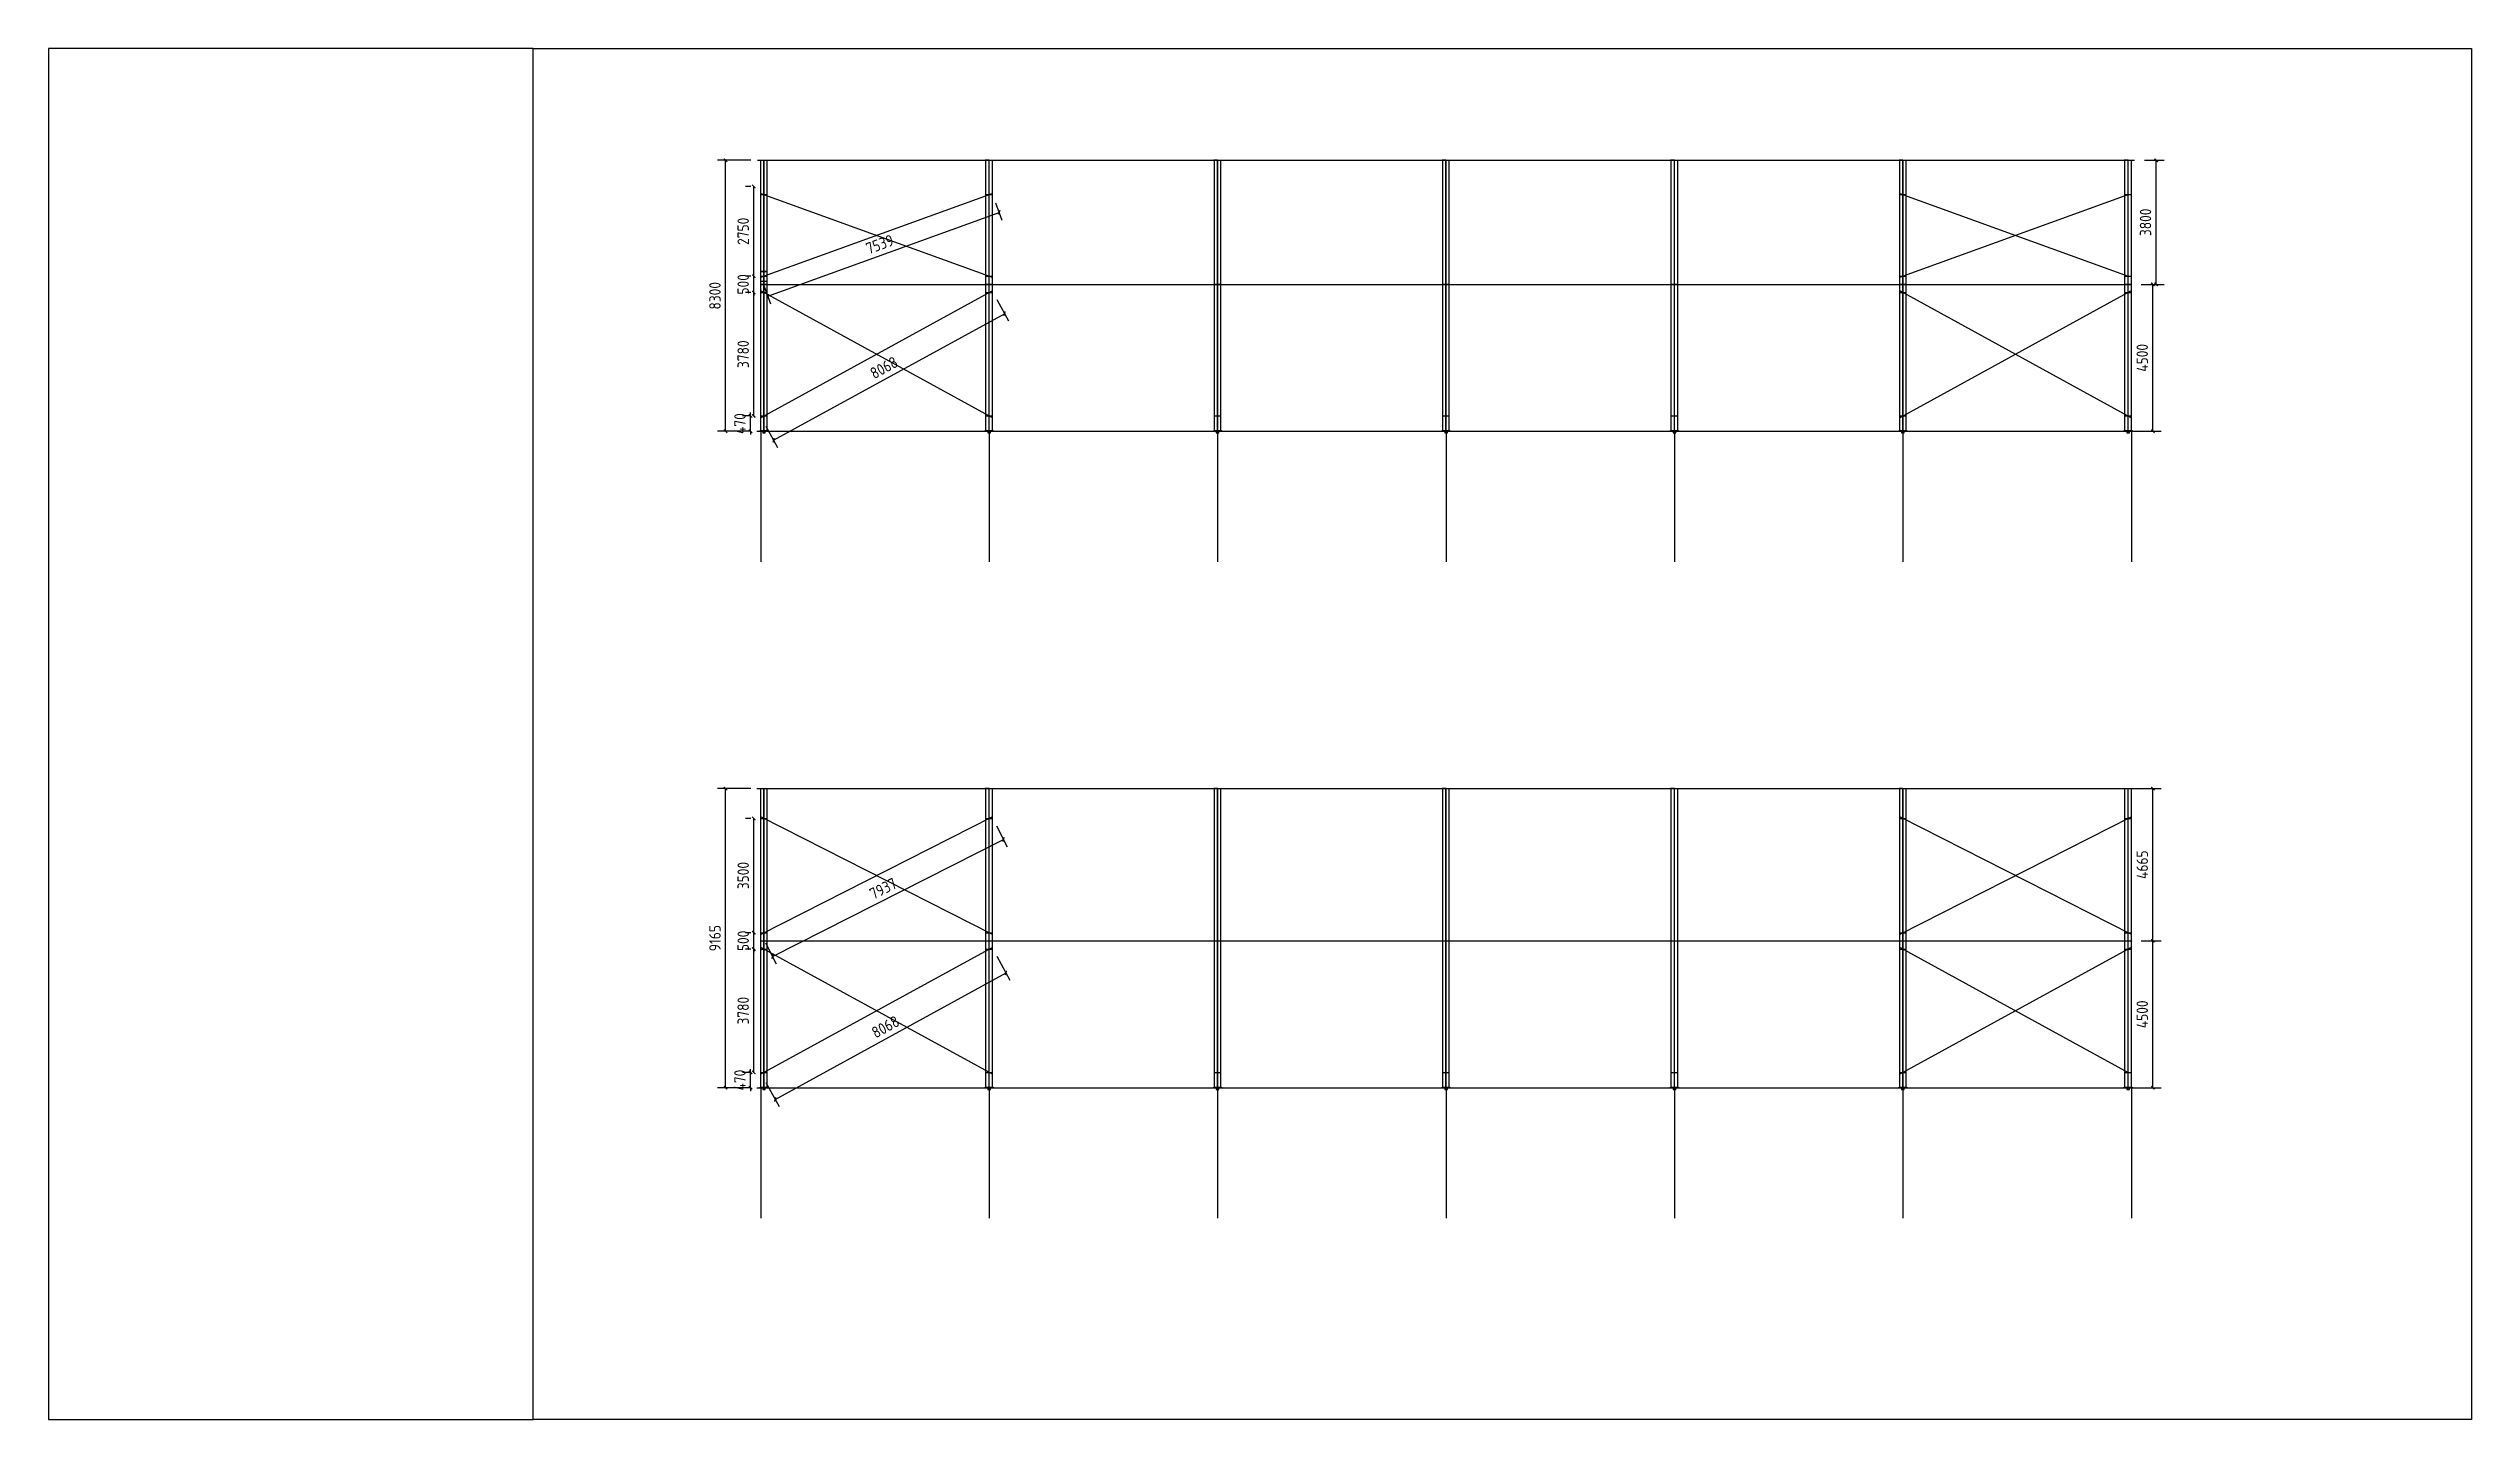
# Model space of a CAD drawing. Extents: x 102162 to 621267, y -39398 to 328893.
# Drawn here: x 220962 to 295212, y -39398 to 2602 of the extents above; entities that cross this region are included whole.
import ezdxf

# ---------------------------------------------------------------- set-up
doc = ezdxf.new("R2010")
doc.units = 0
doc.header["$LTSCALE"] = 1000
doc.header["$MEASUREMENT"] = 0
doc.layers.add('AXIS', color=3, linetype='Continuous')
doc.layers.add('DOTE', color=1, linetype='Continuous')
doc.styles.get("Standard").update_dxf_attribs({"font": 'gbenor.shx', "bigfont": 'gbcbig.shx'})
doc.dimstyles.get("Standard").update_dxf_attribs({"dimscale": 100, "dimtxt": 3.5, "dimasz": 1, "dimexe": 2.5, "dimexo": 3, "dimgap": 1.5, "dimtad": 1, "dimdec": 0, "dimzin": 0, "dimdsep": 46, "dimtxsty": 'Standard', "dimblk": 'ARCHTICK', "dimcen": 0.09, "dimadec": 0, "dimazin": 0, "dimtfac": 1, "dimtdec": 0, "dimtix": 1, "dimtmove": 2, "dimatfit": 3, "dimfxl": 1, "dimtolj": 1, "dimtzin": 0, "dimarcsym": 0})

msp = doc.modelspace()

# ---------------------------------------------------------------- blocks, each defined once
blk = doc.blocks.new('_ArchTick')
at = {"color": 0, "linetype": 'ByBlock', "const_width": 0.4}
blk.add_lwpolyline([(-0.5, -0.5), (0.5, 0.5)], dxfattribs=at)
blk = doc.blocks.new('*D2999')
at = {"layer": 'AXIS', "color": 3, "lineweight": -2}
for p, q in [((242488, -8654), (242225, -8654)), ((242475, -8654), (242475, -8554)), ((242475, -9124), (242475, -8654)), ((242368, -9124), (242225, -9124)), ((242475, -9124), (242475, -9224))]:
    blk.add_line(p, q, dxfattribs=at)
at = {"layer": 'Defpoints', "color": 0}
for p in [(242475, -8654), (242788, -8654), (242668, -9124)]:
    blk.add_point(p, dxfattribs=at)
at = {"layer": 'AXIS', "color": 3, "lineweight": -2, "xscale": 100, "yscale": 100, "zscale": 100}
for p, rotation in [((242475, -8654), 270), ((242475, -9124), 90)]:
    blk.add_blockref('_ArchTick', p, dxfattribs=dict(at, rotation=rotation))
at = {"layer": 'AXIS', "color": 0, "insert": (242150, -8889), "char_height": 350, "attachment_point": 5, "rotation": 90}
blk.add_mtext('\\A1;470', dxfattribs=at)
blk = doc.blocks.new('*D3000')
at = {"layer": 'AXIS', "color": 3, "lineweight": -2}
for p, q in [((242488, -4874), (242325, -4874)), ((242575, -8654), (242575, -4874)), ((242488, -8654), (242325, -8654))]:
    blk.add_line(p, q, dxfattribs=at)
at = {"layer": 'Defpoints', "color": 0}
for p in [(242575, -4874), (242788, -4874), (242788, -8654)]:
    blk.add_point(p, dxfattribs=at)
at = {"layer": 'AXIS', "color": 3, "lineweight": -2, "xscale": 100, "yscale": 100, "zscale": 100}
for p, rotation in [((242575, -4874), 90), ((242575, -8654), 270)]:
    blk.add_blockref('_ArchTick', p, dxfattribs=dict(at, rotation=rotation))
at = {"layer": 'AXIS', "color": 0, "insert": (242250, -6764), "char_height": 350, "attachment_point": 5, "rotation": 90}
blk.add_mtext('\\A1;3780', dxfattribs=at)
blk = doc.blocks.new('*D3001')
at = {"layer": 'AXIS', "color": 3, "lineweight": -2}
for p, q in [((242488, -4374), (242325, -4374)), ((242575, -4374), (242575, -4274)), ((242575, -4874), (242575, -4374)), ((242488, -4874), (242325, -4874)), ((242575, -4874), (242575, -4974))]:
    blk.add_line(p, q, dxfattribs=at)
at = {"layer": 'Defpoints', "color": 0}
for p in [(242575, -4374), (242788, -4374), (242788, -4874)]:
    blk.add_point(p, dxfattribs=at)
at = {"layer": 'AXIS', "color": 3, "lineweight": -2, "xscale": 100, "yscale": 100, "zscale": 100}
for p, rotation in [((242575, -4374), 270), ((242575, -4874), 90)]:
    blk.add_blockref('_ArchTick', p, dxfattribs=dict(at, rotation=rotation))
at = {"layer": 'AXIS', "color": 0, "insert": (242250, -4624), "char_height": 350, "attachment_point": 5, "rotation": 90}
blk.add_mtext('\\A1;500', dxfattribs=at)
blk = doc.blocks.new('*D3002')
at = {"layer": 'AXIS', "color": 3, "lineweight": -2}
for p, q in [((242488, -1624), (242325, -1624)), ((242575, -4374), (242575, -1624)), ((242488, -4374), (242325, -4374))]:
    blk.add_line(p, q, dxfattribs=at)
at = {"layer": 'Defpoints', "color": 0}
for p in [(242575, -1624), (242788, -1624), (242788, -4374)]:
    blk.add_point(p, dxfattribs=at)
at = {"layer": 'AXIS', "color": 3, "lineweight": -2, "xscale": 100, "yscale": 100, "zscale": 100}
for p, rotation in [((242575, -1624), 90), ((242575, -4374), 270)]:
    blk.add_blockref('_ArchTick', p, dxfattribs=dict(at, rotation=rotation))
at = {"layer": 'AXIS', "color": 0, "insert": (242250, -2999), "char_height": 350, "attachment_point": 5, "rotation": 90}
blk.add_mtext('\\A1;2750', dxfattribs=at)
blk = doc.blocks.new('*D3003')
at = {"color": 0, "lineweight": -2}
for p, q in [((285088, -4624), (285696, -4624)), ((285446, -9124), (285446, -4624)), ((285108, -9124), (285696, -9124))]:
    blk.add_line(p, q, dxfattribs=at)
at = {"layer": 'Defpoints', "color": 0}
for p in [(284788, -4624), (285446, -4624), (284808, -9124)]:
    blk.add_point(p, dxfattribs=at)
at = {"color": 0, "lineweight": -2, "xscale": 100, "yscale": 100, "zscale": 100}
for p, rotation in [((285446, -4624), 90), ((285446, -9124), 270)]:
    blk.add_blockref('_ArchTick', p, dxfattribs=dict(at, rotation=rotation))
at = {"color": 0, "insert": (285121, -6874), "char_height": 350, "attachment_point": 5, "rotation": 90}
blk.add_mtext('\\A1;4500', dxfattribs=at)
blk = doc.blocks.new('*D3004')
at = {"color": 0, "lineweight": -2}
for p, q in [((285188, -824), (285796, -824)), ((285546, -4624), (285546, -824)), ((285088, -4624), (285796, -4624))]:
    blk.add_line(p, q, dxfattribs=at)
at = {"layer": 'Defpoints', "color": 0}
for p in [(284888, -824), (285546, -824), (284788, -4624)]:
    blk.add_point(p, dxfattribs=at)
at = {"color": 0, "lineweight": -2, "xscale": 100, "yscale": 100, "zscale": 100}
for p, rotation in [((285546, -824), 90), ((285546, -4624), 270)]:
    blk.add_blockref('_ArchTick', p, dxfattribs=dict(at, rotation=rotation))
at = {"color": 0, "insert": (285221, -2724), "char_height": 350, "attachment_point": 5, "rotation": 90}
blk.add_mtext('\\A1;3800', dxfattribs=at)
blk = doc.blocks.new('*D2997')
at = {"layer": 'AXIS', "color": 3, "lineweight": -2}
for p, q in [((242488, -824), (241460, -824)), ((241710, -9124), (241710, -824)), ((242468, -9124), (241460, -9124))]:
    blk.add_line(p, q, dxfattribs=at)
at = {"layer": 'Defpoints', "color": 0}
for p in [(241710, -824), (242788, -824), (242768, -9124)]:
    blk.add_point(p, dxfattribs=at)
at = {"layer": 'AXIS', "color": 3, "lineweight": -2, "xscale": 100, "yscale": 100, "zscale": 100}
for p, rotation in [((241710, -824), 90), ((241710, -9124), 270)]:
    blk.add_blockref('_ArchTick', p, dxfattribs=dict(at, rotation=rotation))
at = {"layer": 'AXIS', "color": 0, "insert": (241385, -4974), "char_height": 350, "attachment_point": 5, "rotation": 90}
blk.add_mtext('\\A1;8300', dxfattribs=at)
blk = doc.blocks.new('*D3005')
at = {"layer": 'AXIS', "color": 3, "lineweight": -2}
for p, q in [((242488, -28765), (242225, -28765)), ((242475, -28765), (242475, -28665)), ((242475, -29235), (242475, -28765)), ((242368, -29235), (242225, -29235)), ((242475, -29235), (242475, -29335))]:
    blk.add_line(p, q, dxfattribs=at)
at = {"layer": 'Defpoints', "color": 0}
for p in [(242475, -28765), (242788, -28765), (242668, -29235)]:
    blk.add_point(p, dxfattribs=at)
at = {"layer": 'AXIS', "color": 3, "lineweight": -2, "xscale": 100, "yscale": 100, "zscale": 100}
for p, rotation in [((242475, -28765), 270), ((242475, -29235), 90)]:
    blk.add_blockref('_ArchTick', p, dxfattribs=dict(at, rotation=rotation))
at = {"layer": 'AXIS', "color": 0, "insert": (242150, -29000), "char_height": 350, "attachment_point": 5, "rotation": 90}
blk.add_mtext('\\A1;470', dxfattribs=at)
blk = doc.blocks.new('*D3006')
at = {"layer": 'AXIS', "color": 3, "lineweight": -2}
for p, q in [((242488, -24985), (242325, -24985)), ((242575, -28765), (242575, -24985)), ((242488, -28765), (242325, -28765))]:
    blk.add_line(p, q, dxfattribs=at)
at = {"layer": 'Defpoints', "color": 0}
for p in [(242575, -24985), (242788, -24985), (242788, -28765)]:
    blk.add_point(p, dxfattribs=at)
at = {"layer": 'AXIS', "color": 3, "lineweight": -2, "xscale": 100, "yscale": 100, "zscale": 100}
for p, rotation in [((242575, -24985), 90), ((242575, -28765), 270)]:
    blk.add_blockref('_ArchTick', p, dxfattribs=dict(at, rotation=rotation))
at = {"layer": 'AXIS', "color": 0, "insert": (242250, -26875), "char_height": 350, "attachment_point": 5, "rotation": 90}
blk.add_mtext('\\A1;3780', dxfattribs=at)
blk = doc.blocks.new('*D3007')
at = {"layer": 'AXIS', "color": 3, "lineweight": -2}
for p, q in [((242488, -24485), (242325, -24485)), ((242575, -24485), (242575, -24385)), ((242575, -24985), (242575, -24485)), ((242488, -24985), (242325, -24985)), ((242575, -24985), (242575, -25085))]:
    blk.add_line(p, q, dxfattribs=at)
at = {"layer": 'Defpoints', "color": 0}
for p in [(242575, -24485), (242788, -24485), (242788, -24985)]:
    blk.add_point(p, dxfattribs=at)
at = {"layer": 'AXIS', "color": 3, "lineweight": -2, "xscale": 100, "yscale": 100, "zscale": 100}
for p, rotation in [((242575, -24485), 270), ((242575, -24985), 90)]:
    blk.add_blockref('_ArchTick', p, dxfattribs=dict(at, rotation=rotation))
at = {"layer": 'AXIS', "color": 0, "insert": (242250, -24735), "char_height": 350, "attachment_point": 5, "rotation": 90}
blk.add_mtext('\\A1;500', dxfattribs=at)
blk = doc.blocks.new('*D3008')
at = {"layer": 'AXIS', "color": 3, "lineweight": -2}
for p, q in [((242488, -20985), (242325, -20985)), ((242575, -24485), (242575, -20985)), ((242488, -24485), (242325, -24485))]:
    blk.add_line(p, q, dxfattribs=at)
at = {"layer": 'Defpoints', "color": 0}
for p in [(242575, -20985), (242788, -20985), (242788, -24485)]:
    blk.add_point(p, dxfattribs=at)
at = {"layer": 'AXIS', "color": 3, "lineweight": -2, "xscale": 100, "yscale": 100, "zscale": 100}
for p, rotation in [((242575, -20985), 90), ((242575, -24485), 270)]:
    blk.add_blockref('_ArchTick', p, dxfattribs=dict(at, rotation=rotation))
at = {"layer": 'AXIS', "color": 0, "insert": (242250, -22735), "char_height": 350, "attachment_point": 5, "rotation": 90}
blk.add_mtext('\\A1;3500', dxfattribs=at)
blk = doc.blocks.new('*D3009')
at = {"color": 0, "lineweight": -2}
for p, q in [((285088, -24735), (285696, -24735)), ((285446, -29235), (285446, -24735)), ((285108, -29235), (285696, -29235))]:
    blk.add_line(p, q, dxfattribs=at)
at = {"layer": 'Defpoints', "color": 0}
for p in [(284788, -24735), (285446, -24735), (284808, -29235)]:
    blk.add_point(p, dxfattribs=at)
at = {"color": 0, "lineweight": -2, "xscale": 100, "yscale": 100, "zscale": 100}
for p, rotation in [((285446, -24735), 90), ((285446, -29235), 270)]:
    blk.add_blockref('_ArchTick', p, dxfattribs=dict(at, rotation=rotation))
at = {"color": 0, "insert": (285121, -26985), "char_height": 350, "attachment_point": 5, "rotation": 90}
blk.add_mtext('\\A1;4500', dxfattribs=at)
blk = doc.blocks.new('*D3010')
at = {"color": 0, "lineweight": -2}
for p, q in [((285088, -20070), (285696, -20070)), ((285446, -24735), (285446, -20070)), ((285088, -24735), (285696, -24735))]:
    blk.add_line(p, q, dxfattribs=at)
at = {"layer": 'Defpoints', "color": 0}
for p in [(284788, -20070), (285446, -20070), (284788, -24735)]:
    blk.add_point(p, dxfattribs=at)
at = {"color": 0, "lineweight": -2, "xscale": 100, "yscale": 100, "zscale": 100}
for p, rotation in [((285446, -20070), 90), ((285446, -24735), 270)]:
    blk.add_blockref('_ArchTick', p, dxfattribs=dict(at, rotation=rotation))
at = {"color": 0, "insert": (285121, -22402), "char_height": 350, "attachment_point": 5, "rotation": 90}
blk.add_mtext('\\A1;4665', dxfattribs=at)
blk = doc.blocks.new('*D2998')
at = {"layer": 'AXIS', "color": 3, "lineweight": -2}
for p, q in [((242488, -20070), (241460, -20070)), ((241710, -29235), (241710, -20070)), ((242468, -29235), (241460, -29235))]:
    blk.add_line(p, q, dxfattribs=at)
at = {"layer": 'Defpoints', "color": 0}
for p in [(241710, -20070), (242788, -20070), (242768, -29235)]:
    blk.add_point(p, dxfattribs=at)
at = {"layer": 'AXIS', "color": 3, "lineweight": -2, "xscale": 100, "yscale": 100, "zscale": 100}
for p, rotation in [((241710, -20070), 90), ((241710, -29235), 270)]:
    blk.add_blockref('_ArchTick', p, dxfattribs=dict(at, rotation=rotation))
at = {"layer": 'AXIS', "color": 0, "insert": (241385, -24652), "char_height": 350, "attachment_point": 5, "rotation": 90}
blk.add_mtext('\\A1;9165', dxfattribs=at)
blk = doc.blocks.new('*D3011')
at = {"color": 0, "lineweight": -2}
for p, q in [((249985, -2122), (250177, -2654)), ((243004, -4987), (250092, -2419)), ((242896, -4690), (243089, -5222))]:
    blk.add_line(p, q, dxfattribs=at)
at = {"layer": 'Defpoints', "color": 0}
for p in [(249882, -1839), (250092, -2419), (242794, -4408)]:
    blk.add_point(p, dxfattribs=at)
at = {"color": 0, "lineweight": -2, "xscale": 100, "yscale": 100, "zscale": 100}
for p, rotation in [((250092, -2419), 19.91640599380892), ((243004, -4987), 199.916405993809)]:
    blk.add_blockref('_ArchTick', p, dxfattribs=dict(at, rotation=rotation))
at = {"color": 0, "insert": (246437, -3397), "char_height": 350, "attachment_point": 5, "rotation": 19.91641}
blk.add_mtext('\\A1;7539', dxfattribs=at)
blk = doc.blocks.new('*D3012')
at = {"color": 0, "lineweight": -2}
for p, q in [((250020, -5089), (250378, -5743)), ((243183, -9400), (250258, -5523)), ((242945, -8965), (243303, -9619))]:
    blk.add_line(p, q, dxfattribs=at)
at = {"layer": 'Defpoints', "color": 0}
for p in [(249876, -4825), (250258, -5523), (242801, -8702)]:
    blk.add_point(p, dxfattribs=at)
at = {"color": 0, "lineweight": -2, "xscale": 100, "yscale": 100, "zscale": 100}
for p, rotation in [((250258, -5523), 28.71507752811671), ((243183, -9400), 208.7150775281167)]:
    blk.add_blockref('_ArchTick', p, dxfattribs=dict(at, rotation=rotation))
at = {"color": 0, "insert": (246564, -7176), "char_height": 350, "attachment_point": 5, "rotation": 28.71508}
blk.add_mtext('\\A1;8068', dxfattribs=at)
blk = doc.blocks.new('*D3013')
at = {"color": 0, "lineweight": -2}
for p, q in [((250020, -25200), (250424, -25937)), ((243228, -29593), (250304, -25717)), ((242945, -29076), (243348, -29812))]:
    blk.add_line(p, q, dxfattribs=at)
at = {"layer": 'Defpoints', "color": 0}
for p in [(249876, -24937), (250304, -25717), (242801, -28813)]:
    blk.add_point(p, dxfattribs=at)
at = {"color": 0, "lineweight": -2, "xscale": 100, "yscale": 100, "zscale": 100}
for p, rotation in [((250304, -25717), 28.71073454874992), ((243228, -29593), 208.7107345487499)]:
    blk.add_blockref('_ArchTick', p, dxfattribs=dict(at, rotation=rotation))
at = {"color": 0, "insert": (246610, -27370), "char_height": 350, "attachment_point": 5, "rotation": 28.71073}
blk.add_mtext('\\A1;8068', dxfattribs=at)
blk = doc.blocks.new('*D3014')
at = {"color": 0, "lineweight": -2}
for p, q in [((250013, -21207), (250340, -21851)), ((243148, -25218), (250227, -21628)), ((242935, -24797), (243261, -25441))]:
    blk.add_line(p, q, dxfattribs=at)
at = {"layer": 'Defpoints', "color": 0}
for p in [(249878, -20940), (250227, -21628), (242799, -24530)]:
    blk.add_point(p, dxfattribs=at)
at = {"color": 0, "lineweight": -2, "xscale": 100, "yscale": 100, "zscale": 100}
for p, rotation in [((250227, -21628), 26.8920110218066), ((243148, -25218), 206.8920110218066)]:
    blk.add_blockref('_ArchTick', p, dxfattribs=dict(at, rotation=rotation))
at = {"color": 0, "insert": (246540, -23133), "char_height": 350, "attachment_point": 5, "rotation": 26.89201}
blk.add_mtext('\\A1;7937', dxfattribs=at)

# ---------------------------------------------------------------- dimensions: what is measured, and where the dimension line sits
at = {"color": 3}
for base, p1, p2, picture, middle in [((285545.8, -823.5), (284788.3, -4623.5), (284888.3, -823.5), '*D3004', (285220.8, -2723.5)), ((285445.8, -4623.5), (284808.3, -9123.5), (284788.3, -4623.5), '*D3003', (285120.8, -6873.5)), ((285445.8, -20069.7), (284788.3, -24734.7), (284788.3, -20069.7), '*D3010', (285120.8, -22402.2)), ((285445.8, -24734.7), (284808.3, -29234.7), (284788.3, -24734.7), '*D3009', (285120.8, -26984.7))]:
    dim = msp.add_linear_dim(base=base, p1=p1, p2=p2, angle=90, dimstyle='Standard', dxfattribs=at)
    dim.commit()
    dim.dimension.update_dxf_attribs({"geometry": picture, "text_midpoint": middle})
for p1, p2, distance, picture, middle in [((242794.3, -4407.6), (249882.3, -1839.5), -616, '*D3011', (246437.4, -3397.1)), ((242800.6, -8701.6), (249876, -4825.5), -795.8, '*D3012', (246564.5, -7176.4)), ((242799.1, -24529.9), (249877.7, -20939.9), -771.1, '*D3014', (246540.2, -23132.8)), ((242800.6, -28812.7), (249876.3, -24937.1), -889.7, '*D3013', (246609.7, -27370.1))]:
    dim = msp.add_aligned_dim(p1=p1, p2=p2, distance=distance, dimstyle='Standard')
    dim.commit()
    dim.dimension.update_dxf_attribs({"geometry": picture, "text_midpoint": middle})
at = {"layer": 'AXIS', "color": 0}
for base, p1, p2, picture, middle in [((241710, -823.5), (242768.3, -9123.5), (242788.3, -823.5), '*D2997', (241385, -4973.5)), ((242575.4, -1623.5), (242788.3, -4373.5), (242788.3, -1623.5), '*D3002', (242250.4, -2998.5)), ((242575.4, -4373.5), (242788.3, -4873.5), (242788.3, -4373.5), '*D3001', (242250.4, -4623.5)), ((242575.4, -4873.5), (242788.3, -8653.5), (242788.3, -4873.5), '*D3000', (242250.4, -6763.5)), ((242475.4, -8653.5), (242668.3, -9123.5), (242788.3, -8653.5), '*D2999', (242150.4, -8888.5)), ((241710, -20069.7), (242768.3, -29234.7), (242788.3, -20069.7), '*D2998', (241385, -24652.2)), ((242575.4, -20984.7), (242788.3, -24484.7), (242788.3, -20984.7), '*D3008', (242250.4, -22734.7)), ((242575.4, -24484.7), (242788.3, -24984.7), (242788.3, -24484.7), '*D3007', (242250.4, -24734.7)), ((242575.4, -24984.7), (242788.3, -28764.7), (242788.3, -24984.7), '*D3006', (242250.4, -26874.7)), ((242475.4, -28764.7), (242668.3, -29234.7), (242788.3, -28764.7), '*D3005', (242150.4, -28999.7))]:
    dim = msp.add_linear_dim(base=base, p1=p1, p2=p2, angle=90, dimstyle='Standard', override={"dimclrd": 3, "dimclre": 3}, dxfattribs=at)
    dim.commit()
    dim.dimension.update_dxf_attribs({"geometry": picture, "text_midpoint": middle})

# ---------------------------------------------------------------- linework, layer by layer
for p, q in [((242688.3, -823.5), (284888.3, -823.5)), ((242988.3, -4623.5), (242988.3, -4631.5)), ((249888.3, -4623.5), (249888.3, -4631.5)), ((256888.3, -4623.5), (256888.3, -4631.5)), ((263888.3, -4623.5), (263888.3, -4631.5)), ((270888.3, -4623.5), (270888.3, -4631.5)), ((277888.3, -4623.5), (277888.3, -4631.5)), ((284788.3, -4623.5), (284788.3, -4631.5)), ((242668.3, -9123.5), (285625.4, -9123.5)), ((242668.3, -20069.7), (285625.4, -20069.7)), ((242988.3, -24734.7), (242988.3, -24742.7)), ((249888.3, -24734.7), (249888.3, -24742.7)), ((256888.3, -24734.7), (256888.3, -24742.7)), ((263888.3, -24734.7), (263888.3, -24742.7)), ((270888.3, -24734.7), (270888.3, -24742.7)), ((277888.3, -24734.7), (277888.3, -24742.7)), ((284788.3, -24734.7), (284788.3, -24742.7)), ((242668.3, -29234.7), (285625.4, -29234.7))]:
    msp.add_line(p, q)
at = {"color": 2}
for p, q in [((249788.3, -823.5), (249668.3, -823.5)), ((256788.3, -823.5), (256668.3, -823.5)), ((263788.3, -823.5), (263668.3, -823.5)), ((270788.3, -823.5), (270668.3, -823.5)), ((277788.3, -823.5), (277668.3, -823.5)), ((284688.3, -823.5), (284568.3, -823.5)), ((242788.3, -4223.5), (242988.3, -4223.5)), ((242788.3, -4231.5), (242988.3, -4231.5)), ((242788.3, -4523.5), (242988.3, -4523.5)), ((242788.3, -4531.5), (242988.3, -4531.5)), ((242788.3, -4623.5), (242988.3, -4623.5)), ((242988.3, -4631.5), (242788.3, -4631.5)), ((242888.3, -4623.5), (284688.3, -4623.5)), ((249688.3, -4623.5), (249888.3, -4623.5)), ((249888.3, -4631.5), (249688.3, -4631.5)), ((256688.3, -4623.5), (256888.3, -4623.5)), ((256888.3, -4631.5), (256688.3, -4631.5)), ((263688.3, -4623.5), (263888.3, -4623.5)), ((263888.3, -4631.5), (263688.3, -4631.5)), ((270688.3, -4623.5), (270888.3, -4623.5)), ((270888.3, -4631.5), (270688.3, -4631.5)), ((277688.3, -4623.5), (277888.3, -4623.5)), ((277888.3, -4631.5), (277688.3, -4631.5)), ((284588.3, -4623.5), (284788.3, -4623.5)), ((284788.3, -4631.5), (284588.3, -4631.5)), ((242768.3, -9123.5), (242768.3, -9103.5)), ((242768.3, -9103.5), (243008.3, -9103.5)), ((242888.3, -9123.5), (242768.3, -9123.5)), ((243008.3, -9123.5), (242888.3, -9123.5)), ((243008.3, -9103.5), (243008.3, -9123.5)), ((249668.3, -9123.5), (249668.3, -9103.5)), ((249668.3, -9103.5), (249908.3, -9103.5)), ((249788.3, -9123.5), (249668.3, -9123.5)), ((249908.3, -9123.5), (249788.3, -9123.5)), ((249908.3, -9103.5), (249908.3, -9123.5)), ((256668.3, -9123.5), (256668.3, -9103.5)), ((256668.3, -9103.5), (256908.3, -9103.5)), ((256788.3, -9123.5), (256668.3, -9123.5)), ((256908.3, -9123.5), (256788.3, -9123.5)), ((256908.3, -9103.5), (256908.3, -9123.5)), ((263668.3, -9123.5), (263668.3, -9103.5)), ((263668.3, -9103.5), (263908.3, -9103.5)), ((263788.3, -9123.5), (263668.3, -9123.5)), ((263908.3, -9123.5), (263788.3, -9123.5)), ((263908.3, -9103.5), (263908.3, -9123.5)), ((270668.3, -9123.5), (270668.3, -9103.5)), ((270668.3, -9103.5), (270908.3, -9103.5)), ((270788.3, -9123.5), (270668.3, -9123.5)), ((270908.3, -9123.5), (270788.3, -9123.5)), ((270908.3, -9103.5), (270908.3, -9123.5)), ((277668.3, -9123.5), (277668.3, -9103.5)), ((277668.3, -9103.5), (277908.3, -9103.5)), ((277788.3, -9123.5), (277668.3, -9123.5)), ((277908.3, -9123.5), (277788.3, -9123.5)), ((277908.3, -9103.5), (277908.3, -9123.5)), ((284568.3, -9123.5), (284568.3, -9103.5)), ((284568.3, -9103.5), (284808.3, -9103.5)), ((284688.3, -9123.5), (284568.3, -9123.5)), ((284808.3, -9123.5), (284688.3, -9123.5)), ((284808.3, -9103.5), (284808.3, -9123.5)), ((249788.3, -20069.7), (249668.3, -20069.7)), ((256788.3, -20069.7), (256668.3, -20069.7)), ((263788.3, -20069.7), (263668.3, -20069.7)), ((270788.3, -20069.7), (270668.3, -20069.7)), ((277788.3, -20069.7), (277668.3, -20069.7)), ((242788.3, -24734.7), (242988.3, -24734.7)), ((242988.3, -24742.7), (242788.3, -24742.7)), ((242888.3, -24734.7), (284688.3, -24734.7)), ((249688.3, -24734.7), (249888.3, -24734.7)), ((249888.3, -24742.7), (249688.3, -24742.7)), ((256688.3, -24734.7), (256888.3, -24734.7)), ((256888.3, -24742.7), (256688.3, -24742.7)), ((263688.3, -24734.7), (263888.3, -24734.7)), ((263888.3, -24742.7), (263688.3, -24742.7)), ((270688.3, -24734.7), (270888.3, -24734.7)), ((270888.3, -24742.7), (270688.3, -24742.7)), ((277688.3, -24734.7), (277888.3, -24734.7)), ((277888.3, -24742.7), (277688.3, -24742.7)), ((284588.3, -24734.7), (284788.3, -24734.7)), ((284788.3, -24742.7), (284588.3, -24742.7)), ((242768.3, -29234.7), (242768.3, -29214.7)), ((242768.3, -29214.7), (243008.3, -29214.7)), ((242888.3, -29234.7), (242768.3, -29234.7)), ((243008.3, -29234.7), (242888.3, -29234.7)), ((243008.3, -29214.7), (243008.3, -29234.7)), ((249668.3, -29234.7), (249668.3, -29214.7)), ((249668.3, -29214.7), (249908.3, -29214.7)), ((249788.3, -29234.7), (249668.3, -29234.7)), ((249908.3, -29234.7), (249788.3, -29234.7)), ((249908.3, -29214.7), (249908.3, -29234.7)), ((256668.3, -29234.7), (256668.3, -29214.7)), ((256668.3, -29214.7), (256908.3, -29214.7)), ((256788.3, -29234.7), (256668.3, -29234.7)), ((256908.3, -29234.7), (256788.3, -29234.7)), ((256908.3, -29214.7), (256908.3, -29234.7)), ((263668.3, -29234.7), (263668.3, -29214.7)), ((263668.3, -29214.7), (263908.3, -29214.7)), ((263788.3, -29234.7), (263668.3, -29234.7)), ((263908.3, -29234.7), (263788.3, -29234.7)), ((263908.3, -29214.7), (263908.3, -29234.7)), ((270668.3, -29234.7), (270668.3, -29214.7)), ((270668.3, -29214.7), (270908.3, -29214.7)), ((270788.3, -29234.7), (270668.3, -29234.7)), ((270908.3, -29234.7), (270788.3, -29234.7)), ((270908.3, -29214.7), (270908.3, -29234.7)), ((277668.3, -29234.7), (277668.3, -29214.7)), ((277668.3, -29214.7), (277908.3, -29214.7)), ((277788.3, -29234.7), (277668.3, -29234.7)), ((277908.3, -29234.7), (277788.3, -29234.7)), ((277908.3, -29214.7), (277908.3, -29234.7)), ((284568.3, -29234.7), (284568.3, -29214.7)), ((284568.3, -29214.7), (284808.3, -29214.7)), ((284688.3, -29234.7), (284568.3, -29234.7)), ((284808.3, -29234.7), (284688.3, -29234.7)), ((284808.3, -29214.7), (284808.3, -29234.7))]:
    msp.add_line(p, q, dxfattribs=at)
at = {"color": 6}
for p, q in [((242788.3, -1873.5), (242988.3, -1873.5)), ((242794.3, -1839.5), (249882.3, -4407.6)), ((242794.3, -4407.6), (249882.3, -1839.5)), ((249688.3, -1873.5), (249888.3, -1873.5)), ((277688.3, -1873.5), (277888.3, -1873.5)), ((277694.1, -1839.9), (284688.3, -4373.5)), ((277694.1, -4407.2), (284688.3, -1873.5)), ((284588.3, -1873.5), (284788.3, -1873.5)), ((242788.3, -4373.5), (242988.3, -4373.5)), ((249688.3, -4373.5), (249888.3, -4373.5)), ((277688.3, -4373.5), (277888.3, -4373.5)), ((284588.3, -4373.5), (284788.3, -4373.5)), ((242788.3, -4873.5), (242988.3, -4873.5)), ((242800.6, -4825.5), (249876, -8701.6)), ((242800.6, -8701.6), (249876, -4825.5)), ((249688.3, -4873.5), (249888.3, -4873.5)), ((277688.3, -4873.5), (277888.3, -4873.5)), ((277700.3, -8701), (284776, -4825.5)), ((277700.3, -4826), (284776, -8701.6)), ((284588.3, -4873.5), (284788.3, -4873.5)), ((242788.3, -8653.5), (242988.3, -8653.5)), ((249688.3, -8653.5), (249888.3, -8653.5)), ((256688.3, -8653.5), (256888.3, -8653.5)), ((263688.3, -8653.5), (263888.3, -8653.5)), ((270688.3, -8653.5), (270888.3, -8653.5)), ((277688.3, -8653.5), (277888.3, -8653.5)), ((284588.3, -8653.5), (284788.3, -8653.5)), ((242848.3, -9123.5), (242848.3, -9173.5)), ((242848.3, -9173.5), (242928.3, -9173.5)), ((242858.3, -9123.5), (242858.3, -9173.5)), ((242918.3, -9173.5), (242918.3, -9123.5)), ((242928.3, -9173.5), (242928.3, -9123.5)), ((249748.3, -9123.5), (249748.3, -9173.5)), ((249748.3, -9173.5), (249828.3, -9173.5)), ((249758.3, -9123.5), (249758.3, -9173.5)), ((249818.3, -9173.5), (249818.3, -9123.5)), ((249828.3, -9173.5), (249828.3, -9123.5)), ((256748.3, -9123.5), (256748.3, -9173.5)), ((256748.3, -9173.5), (256828.3, -9173.5)), ((256758.3, -9123.5), (256758.3, -9173.5)), ((256818.3, -9173.5), (256818.3, -9123.5)), ((256828.3, -9173.5), (256828.3, -9123.5)), ((263748.3, -9123.5), (263748.3, -9173.5)), ((263748.3, -9173.5), (263828.3, -9173.5)), ((263758.3, -9123.5), (263758.3, -9173.5)), ((263818.3, -9173.5), (263818.3, -9123.5)), ((263828.3, -9173.5), (263828.3, -9123.5)), ((270748.3, -9123.5), (270748.3, -9173.5)), ((270748.3, -9173.5), (270828.3, -9173.5)), ((270758.3, -9123.5), (270758.3, -9173.5)), ((270818.3, -9173.5), (270818.3, -9123.5)), ((270828.3, -9173.5), (270828.3, -9123.5)), ((277748.3, -9123.5), (277748.3, -9173.5)), ((277748.3, -9173.5), (277828.3, -9173.5)), ((277758.3, -9123.5), (277758.3, -9173.5)), ((277818.3, -9173.5), (277818.3, -9123.5)), ((277828.3, -9173.5), (277828.3, -9123.5)), ((284648.3, -9123.5), (284648.3, -9173.5)), ((284648.3, -9173.5), (284728.3, -9173.5)), ((284658.3, -9123.5), (284658.3, -9173.5)), ((284718.3, -9173.5), (284718.3, -9123.5)), ((284728.3, -9173.5), (284728.3, -9123.5)), ((242788.3, -20984.7), (242988.3, -20984.7)), ((242799.1, -20939.4), (249877.7, -24529.4)), ((242799.1, -24529.9), (249877.7, -20939.9)), ((249688.3, -20984.7), (249888.3, -20984.7)), ((277688.3, -20984.7), (277888.3, -20984.7)), ((277698.8, -24529.4), (284777.5, -20939.4)), ((277698.8, -20939.9), (284777.5, -24529.9)), ((284588.3, -20984.7), (284788.3, -20984.7)), ((242788.3, -24484.7), (242988.3, -24484.7)), ((249688.3, -24484.7), (249888.3, -24484.7)), ((277688.3, -24484.7), (277888.3, -24484.7)), ((284588.3, -24484.7), (284788.3, -24484.7)), ((242788.3, -24984.7), (242988.3, -24984.7)), ((242800.6, -24936.6), (249876.3, -28812.2)), ((242800.6, -28812.7), (249876.3, -24937.1)), ((249688.3, -24984.7), (249888.3, -24984.7)), ((277688.3, -24984.7), (277888.3, -24984.7)), ((277700.3, -28812.2), (284776, -24936.6)), ((277700.3, -24937.1), (284688.3, -28764.7)), ((284588.3, -24984.7), (284788.3, -24984.7)), ((242788.3, -28764.7), (242988.3, -28764.7)), ((249688.3, -28764.7), (249888.3, -28764.7)), ((256688.3, -28764.7), (256888.3, -28764.7)), ((263688.3, -28764.7), (263888.3, -28764.7)), ((270688.3, -28764.7), (270888.3, -28764.7)), ((277688.3, -28764.7), (277888.3, -28764.7)), ((284588.3, -28764.7), (284788.3, -28764.7)), ((242848.3, -29234.7), (242848.3, -29284.7)), ((242848.3, -29284.7), (242928.3, -29284.7)), ((242858.3, -29234.7), (242858.3, -29284.7)), ((242918.3, -29284.7), (242918.3, -29234.7)), ((242928.3, -29284.7), (242928.3, -29234.7)), ((249748.3, -29234.7), (249748.3, -29284.7)), ((249748.3, -29284.7), (249828.3, -29284.7)), ((249758.3, -29234.7), (249758.3, -29284.7)), ((249818.3, -29284.7), (249818.3, -29234.7)), ((249828.3, -29284.7), (249828.3, -29234.7)), ((256748.3, -29234.7), (256748.3, -29284.7)), ((256748.3, -29284.7), (256828.3, -29284.7)), ((256758.3, -29234.7), (256758.3, -29284.7)), ((256818.3, -29284.7), (256818.3, -29234.7)), ((256828.3, -29284.7), (256828.3, -29234.7)), ((263748.3, -29234.7), (263748.3, -29284.7)), ((263748.3, -29284.7), (263828.3, -29284.7)), ((263758.3, -29234.7), (263758.3, -29284.7)), ((263818.3, -29284.7), (263818.3, -29234.7)), ((263828.3, -29284.7), (263828.3, -29234.7)), ((270748.3, -29234.7), (270748.3, -29284.7)), ((270748.3, -29284.7), (270828.3, -29284.7)), ((270758.3, -29234.7), (270758.3, -29284.7)), ((270818.3, -29284.7), (270818.3, -29234.7)), ((270828.3, -29284.7), (270828.3, -29234.7)), ((277748.3, -29234.7), (277748.3, -29284.7)), ((277748.3, -29284.7), (277828.3, -29284.7)), ((277758.3, -29234.7), (277758.3, -29284.7)), ((277818.3, -29284.7), (277818.3, -29234.7)), ((277828.3, -29284.7), (277828.3, -29234.7)), ((284648.3, -29234.7), (284648.3, -29284.7)), ((284648.3, -29284.7), (284728.3, -29284.7)), ((284658.3, -29234.7), (284658.3, -29284.7)), ((284718.3, -29284.7), (284718.3, -29234.7)), ((284728.3, -29284.7), (284728.3, -29234.7))]:
    msp.add_line(p, q, dxfattribs=at)
for points in [[(235811.7, 2601.7), (220961.7, 2601.7), (220961.7, -39398.3), (235811.7, -39398.3)], [(235811.7, 2601.7), (295211.7, 2601.7), (295211.7, -39398.3), (235811.7, -39398.3)]]:
    msp.add_lwpolyline(points, close=True)
at = {"layer": 'AXIS'}
for p, q in [((242788.3, -9123.5), (242788.3, -13123.5)), ((249788.3, -9123.5), (249788.3, -13123.5)), ((256788.3, -9123.5), (256788.3, -13123.5)), ((263788.3, -9123.5), (263788.3, -13123.5)), ((270788.3, -9123.5), (270788.3, -13123.5)), ((277788.3, -9123.5), (277788.3, -13123.5)), ((284788.3, -9123.5), (284788.3, -13123.5)), ((242788.3, -29234.7), (242788.3, -33234.7)), ((249788.3, -29234.7), (249788.3, -33234.7)), ((256788.3, -29234.7), (256788.3, -33234.7)), ((263788.3, -29234.7), (263788.3, -33234.7)), ((270788.3, -29234.7), (270788.3, -33234.7)), ((277788.3, -29234.7), (277788.3, -33234.7)), ((284788.3, -29234.7), (284788.3, -33234.7))]:
    msp.add_line(p, q, dxfattribs=at)
at = {"layer": 'DOTE', "color": 0}
for p, q in [((242788.3, -9123.5), (242788.3, -823.5)), ((242885.3, -9103.5), (242885.3, -823.5)), ((242891.3, -9103.5), (242891.3, -823.5)), ((242988.3, -9103.5), (242988.3, -823.5)), ((249688.3, -9103.5), (249688.3, -823.5)), ((249785.3, -9103.5), (249785.3, -823.5)), ((249791.3, -9103.5), (249791.3, -823.5)), ((249888.3, -9103.5), (249888.3, -823.5)), ((256688.3, -9103.5), (256688.3, -823.5)), ((256785.3, -9103.5), (256785.3, -823.5)), ((256791.3, -9103.5), (256791.3, -823.5)), ((256888.3, -9103.5), (256888.3, -823.5)), ((263688.3, -9103.5), (263688.3, -823.5)), ((263785.3, -9103.5), (263785.3, -823.5)), ((263791.3, -9103.5), (263791.3, -823.5)), ((263888.3, -9103.5), (263888.3, -823.5)), ((270688.3, -9103.5), (270688.3, -823.5)), ((270785.3, -9103.5), (270785.3, -823.5)), ((270791.3, -9103.5), (270791.3, -823.5)), ((270888.3, -9103.5), (270888.3, -823.5)), ((277688.3, -9103.5), (277688.3, -823.5)), ((277785.3, -9103.5), (277785.3, -823.5)), ((277791.3, -9103.5), (277791.3, -823.5)), ((277888.3, -9103.5), (277888.3, -823.5)), ((284588.3, -9103.5), (284588.3, -823.5)), ((284685.3, -9103.5), (284685.3, -823.5)), ((284691.3, -9103.5), (284691.3, -823.5)), ((284788.3, -9123.5), (284788.3, -823.5)), ((242788.3, -29234.7), (242788.3, -20069.7)), ((242885.3, -29214.7), (242885.3, -20069.7)), ((242891.3, -29214.7), (242891.3, -20069.7)), ((242988.3, -29214.7), (242988.3, -20069.7)), ((249688.3, -29214.7), (249688.3, -20069.7)), ((249785.3, -29214.7), (249785.3, -20069.7)), ((249791.3, -29214.7), (249791.3, -20069.7)), ((249888.3, -29214.7), (249888.3, -20069.7)), ((256688.3, -29214.7), (256688.3, -20069.7)), ((256785.3, -29214.7), (256785.3, -20069.7)), ((256791.3, -29214.7), (256791.3, -20069.7)), ((256888.3, -29214.7), (256888.3, -20069.7)), ((263688.3, -29214.7), (263688.3, -20069.7)), ((263785.3, -29214.7), (263785.3, -20069.7)), ((263791.3, -29214.7), (263791.3, -20069.7)), ((263888.3, -29214.7), (263888.3, -20069.7)), ((270688.3, -29214.7), (270688.3, -20069.7)), ((270785.3, -29214.7), (270785.3, -20069.7)), ((270791.3, -29214.7), (270791.3, -20069.7)), ((270888.3, -29214.7), (270888.3, -20069.7)), ((277688.3, -29214.7), (277688.3, -20069.7)), ((277785.3, -29214.7), (277785.3, -20069.7)), ((277791.3, -29214.7), (277791.3, -20069.7)), ((277888.3, -29214.7), (277888.3, -20069.7)), ((284588.3, -29214.7), (284588.3, -20069.7)), ((284685.3, -29214.7), (284685.3, -20069.7)), ((284691.3, -29214.7), (284691.3, -20069.7)), ((284788.3, -29234.7), (284788.3, -20069.7))]:
    msp.add_line(p, q, dxfattribs=at)
at = {"layer": 'DOTE'}
for p, q in [((242888.3, -9123.5), (242888.3, -823.5)), ((249788.3, -9123.5), (249788.3, -823.5)), ((249788.3, -9123.5), (249788.3, -883.8)), ((256788.3, -9123.5), (256788.3, -823.5)), ((256788.3, -9123.5), (256788.3, -883.8)), ((263788.3, -9123.5), (263788.3, -823.5)), ((263788.3, -9123.5), (263788.3, -883.8)), ((270788.3, -9123.5), (270788.3, -823.5)), ((270788.3, -9123.5), (270788.3, -883.8)), ((277788.3, -9123.5), (277788.3, -823.5)), ((277788.3, -9123.5), (277788.3, -883.8)), ((284688.3, -9123.5), (284688.3, -823.5)), ((284688.3, -9123.5), (284688.3, -883.8)), ((242888.3, -29234.7), (242888.3, -20069.7)), ((249788.3, -29234.7), (249788.3, -20069.7)), ((249788.3, -29234.7), (249788.3, -20069.7)), ((256788.3, -29234.7), (256788.3, -20069.7)), ((256788.3, -29234.7), (256788.3, -20069.7)), ((263788.3, -29234.7), (263788.3, -20069.7)), ((263788.3, -29234.7), (263788.3, -20069.7)), ((270788.3, -29234.7), (270788.3, -20069.7)), ((270788.3, -29234.7), (270788.3, -20069.7)), ((277788.3, -29234.7), (277788.3, -20069.7)), ((277788.3, -29234.7), (277788.3, -20069.7)), ((284688.3, -29234.7), (284688.3, -20069.7)), ((284688.3, -29234.7), (284688.3, -20069.7))]:
    msp.add_line(p, q, dxfattribs=at)

msp.set_redraw_order([(e.dxf.handle, doc.entitydb.next_handle()) for e in msp.query("TEXT MTEXT ATTDEF DIMENSION ARC_DIMENSION")])  # texts and dimensions are drawn at this point

doc.saveas('drawing.dxf')
